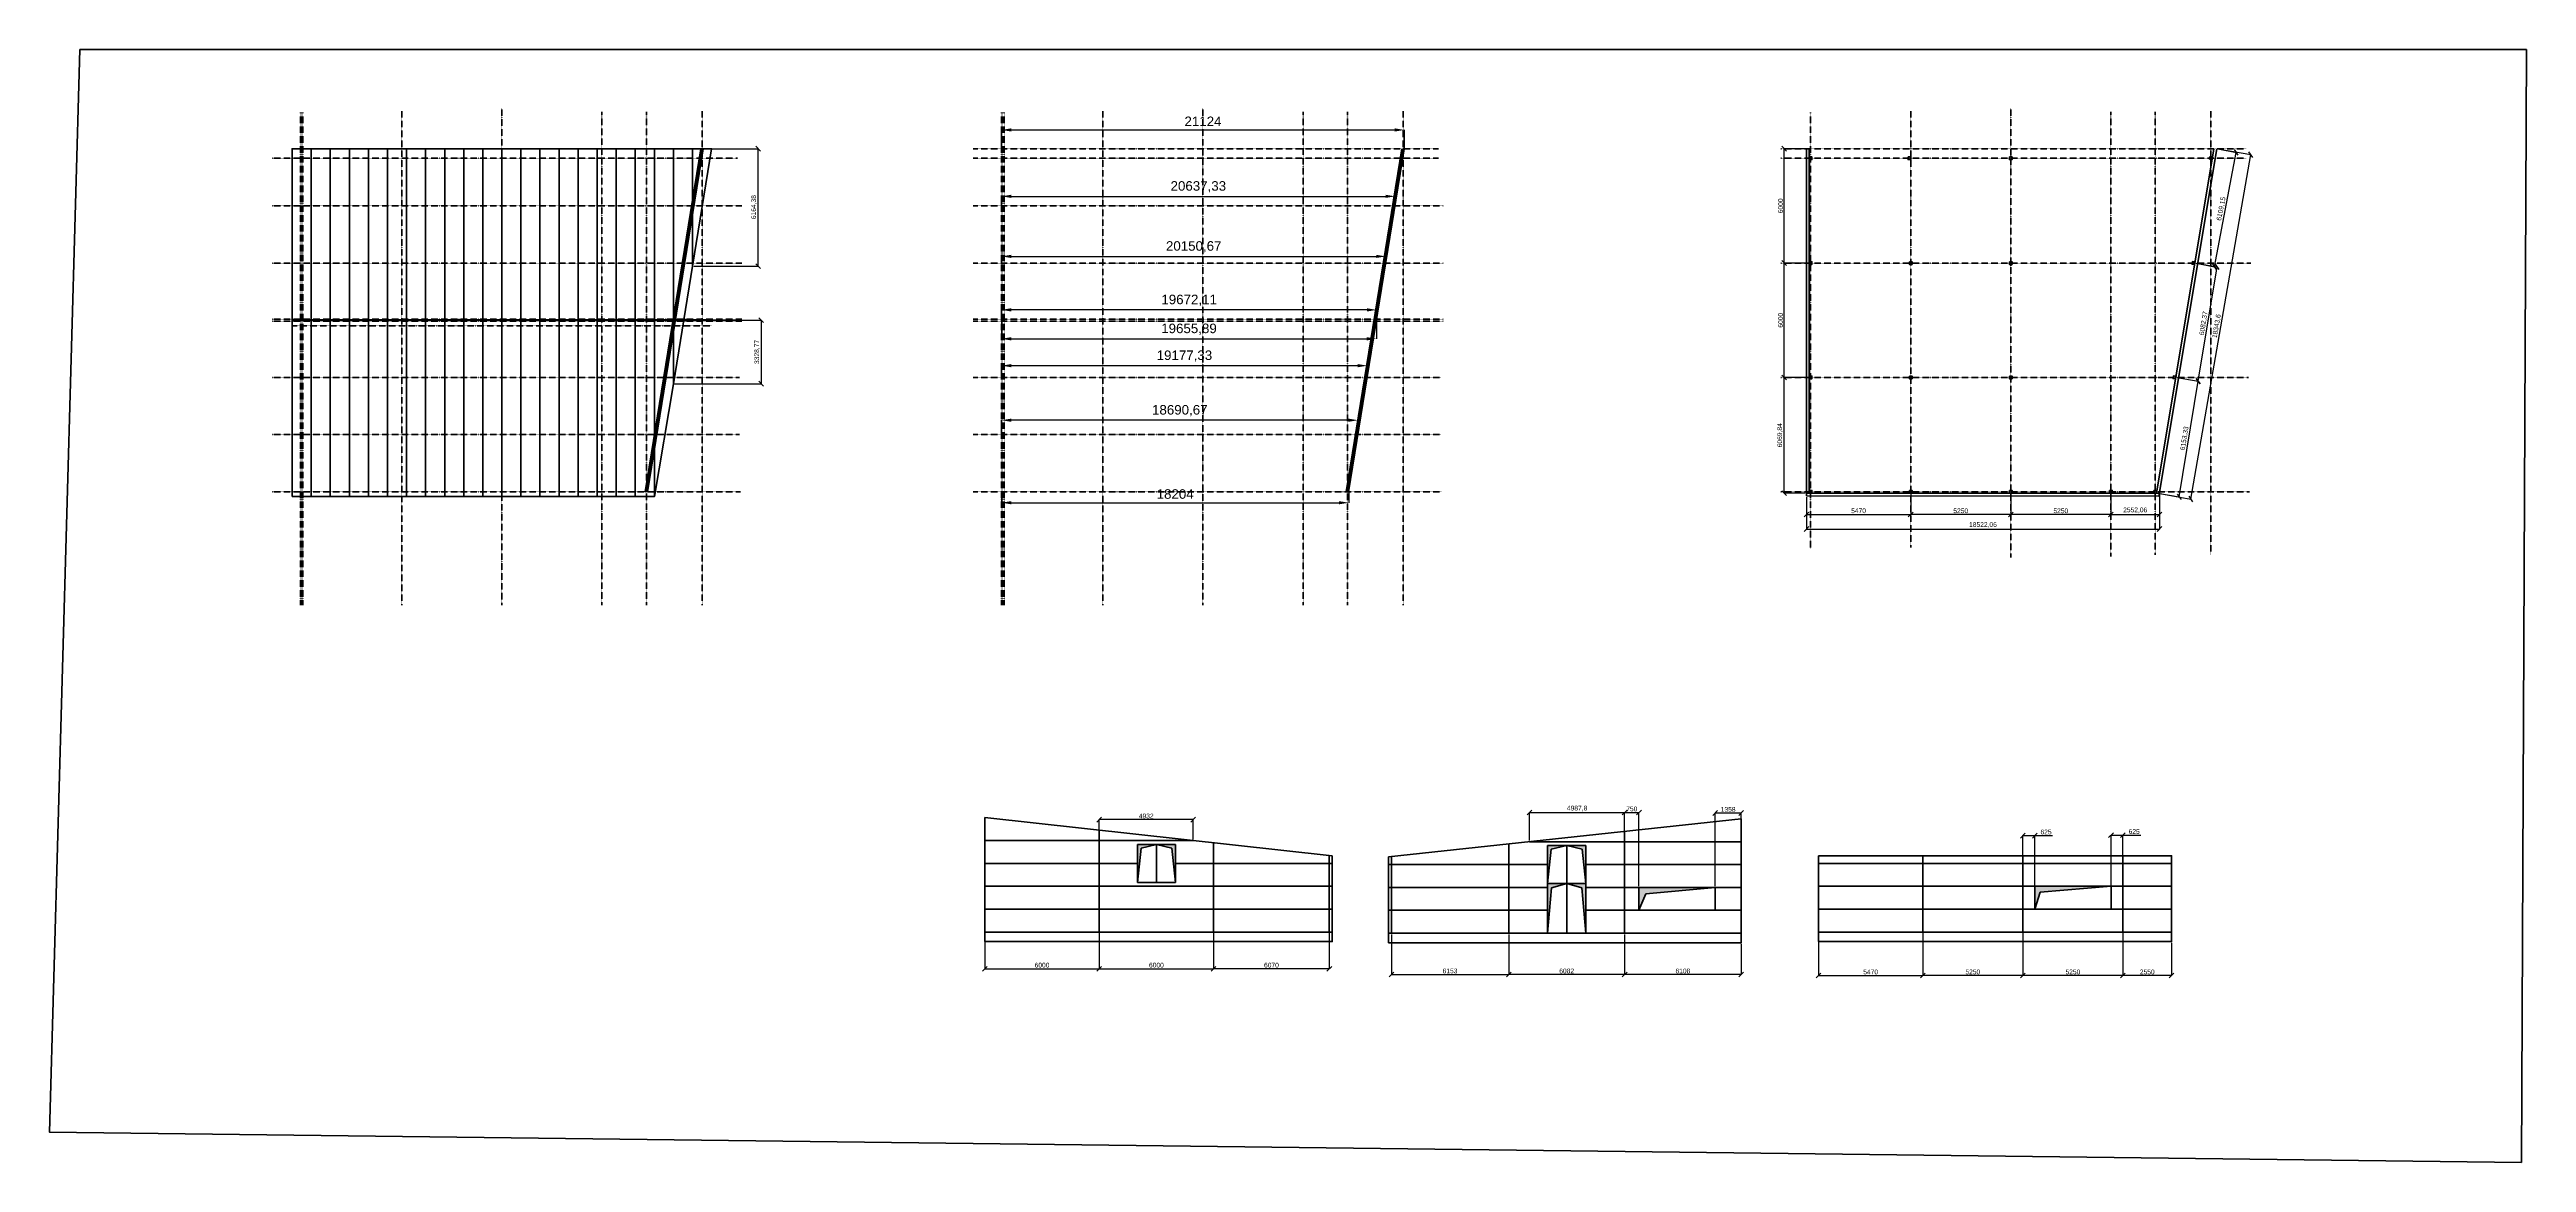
# Model space of a CAD drawing. Header units: millimetres. Extents: x -208979 to 31, y -109229 to 48340.
# Drawn here: x -176374 to -46440, y -10051 to 48340 of the extents above; entities that cross this region are included whole.
import ezdxf

# ---------------------------------------------------------------- set-up
doc = ezdxf.new("R2010")
doc.units = ezdxf.units.MM
doc.linetypes.add('ACAD_ISO10W100', pattern=[18, 12, -3, 0, -3])
doc.styles.get("Standard").update_dxf_attribs({"font": 'arial.ttf'})
doc.dimstyles.new('ISO-25', dxfattribs={"dimtxt": 2.5, "dimasz": 2.5, "dimexe": 1.25, "dimexo": 0.625, "dimtad": 1, "dimtxsty": 'Standard', "dimcen": 2.5, "dimadec": 0, "dimazin": 0, "dimtfac": 1, "dimtmove": 0, "dimatfit": 3, "dimfxl": 1, "dimarcsym": 0})

# ---------------------------------------------------------------- blocks, each defined once
blk = doc.blocks.new('*D13')
at = {"color": 0, "lineweight": -2, "transparency": 16777216}
for p, q in [((-126428, 43139), (-126428, 44123)), ((-125928, 44122), (-105804, 44122)), ((-105304, 43139), (-105304, 44123))]:
    blk.add_line(p, q, dxfattribs=at)
at = {"color": 0, "lineweight": 100, "transparency": 16777216}
for points in [[(-125928, 44205), (-125928, 44039), (-126428, 44122)], [(-105804, 44205), (-105804, 44039), (-105304, 44122)]]:
    blk.add_solid(points, dxfattribs=at)
at = {"layer": 'Defpoints', "color": 0, "lineweight": 100, "transparency": 16777216}
for p in [(-126428, 43138), (-105304, 44122), (-105304, 43138)]:
    blk.add_point(p, dxfattribs=at)
at = {"color": 0, "lineweight": 100, "transparency": 16777216, "insert": (-115866, 44573), "char_height": 500, "attachment_point": 5}
blk.add_mtext('21124', dxfattribs=at)
blk = doc.blocks.new('*D14')
at = {"color": 0, "lineweight": -2, "transparency": 16777216}
for p, q in [((-126428, 37139), (-126428, 37489)), ((-125928, 37487), (-106778, 37487)), ((-106278, 37139), (-106278, 37489))]:
    blk.add_line(p, q, dxfattribs=at)
at = {"color": 0, "lineweight": 100, "transparency": 16777216}
for points in [[(-125928, 37571), (-125928, 37404), (-126428, 37487)], [(-106778, 37571), (-106778, 37404), (-106278, 37487)]]:
    blk.add_solid(points, dxfattribs=at)
at = {"layer": 'Defpoints', "color": 0, "lineweight": 100, "transparency": 16777216}
for p in [(-126428, 37138), (-106278, 37487), (-106278, 37138)]:
    blk.add_point(p, dxfattribs=at)
at = {"color": 0, "lineweight": 100, "transparency": 16777216, "insert": (-116353, 37988), "char_height": 500, "attachment_point": 5}
blk.add_mtext('20150,67', dxfattribs=at)
blk = doc.blocks.new('*D15')
at = {"color": 0, "lineweight": -2, "transparency": 16777216}
for p, q in [((-126428, 31139), (-126428, 31755)), ((-125928, 31754), (-107751, 31754)), ((-107251, 31139), (-107251, 31755))]:
    blk.add_line(p, q, dxfattribs=at)
at = {"color": 0, "lineweight": 100, "transparency": 16777216}
for points in [[(-125928, 31837), (-125928, 31670), (-126428, 31754)], [(-107751, 31837), (-107751, 31670), (-107251, 31754)]]:
    blk.add_solid(points, dxfattribs=at)
at = {"layer": 'Defpoints', "color": 0, "lineweight": 100, "transparency": 16777216}
for p in [(-107251, 31754), (-126428, 31138), (-107251, 31138)]:
    blk.add_point(p, dxfattribs=at)
at = {"color": 0, "lineweight": 100, "transparency": 16777216, "insert": (-116840, 32254), "char_height": 500, "attachment_point": 5}
blk.add_mtext('19177,33', dxfattribs=at)
blk = doc.blocks.new('*D16')
at = {"color": 0, "lineweight": -2, "transparency": 16777216}
for p, q in [((-126428, 40139), (-126428, 40638)), ((-125928, 40637), (-106291, 40637)), ((-105791, 40139), (-105791, 40638))]:
    blk.add_line(p, q, dxfattribs=at)
at = {"color": 0, "lineweight": 100, "transparency": 16777216}
for points in [[(-125928, 40720), (-125928, 40554), (-126428, 40637)], [(-106291, 40720), (-106291, 40554), (-105791, 40637)]]:
    blk.add_solid(points, dxfattribs=at)
at = {"layer": 'Defpoints', "color": 0, "lineweight": 100, "transparency": 16777216}
for p in [(-105791, 40637), (-126428, 40138), (-105791, 40138)]:
    blk.add_point(p, dxfattribs=at)
at = {"color": 0, "lineweight": 100, "transparency": 16777216, "insert": (-116110, 41137), "char_height": 500, "attachment_point": 5}
blk.add_mtext('20637,33', dxfattribs=at)
blk = doc.blocks.new('*D17')
at = {"color": 0, "lineweight": -2, "transparency": 16777216}
for p, q in [((-126428, 28139), (-126428, 28892)), ((-108238, 28891), (-125928, 28891)), ((-107738, 28139), (-107738, 28892))]:
    blk.add_line(p, q, dxfattribs=at)
at = {"color": 0, "lineweight": 100, "transparency": 16777216}
for points in [[(-125928, 28975), (-125928, 28808), (-126428, 28891)], [(-108238, 28975), (-108238, 28808), (-107738, 28891)]]:
    blk.add_solid(points, dxfattribs=at)
at = {"layer": 'Defpoints', "color": 0, "lineweight": 100, "transparency": 16777216}
for p in [(-126428, 28891), (-126428, 28138), (-107738, 28138)]:
    blk.add_point(p, dxfattribs=at)
at = {"color": 0, "lineweight": 100, "transparency": 16777216, "insert": (-117083, 29392), "char_height": 500, "attachment_point": 5}
blk.add_mtext('18690,67', dxfattribs=at)
blk = doc.blocks.new('*D18')
at = {"color": 0, "lineweight": -2, "transparency": 16777216}
for p, q in [((-126428, 25138), (-126428, 24561)), ((-108224, 25138), (-108224, 24561)), ((-125928, 24562), (-108724, 24562))]:
    blk.add_line(p, q, dxfattribs=at)
at = {"color": 0, "lineweight": 100, "transparency": 16777216}
for points in [[(-125928, 24645), (-125928, 24479), (-126428, 24562)], [(-108724, 24645), (-108724, 24479), (-108224, 24562)]]:
    blk.add_solid(points, dxfattribs=at)
at = {"layer": 'Defpoints', "color": 0, "lineweight": 100, "transparency": 16777216}
for p in [(-126428, 25138), (-108224, 25138), (-108224, 24562)]:
    blk.add_point(p, dxfattribs=at)
at = {"color": 0, "lineweight": 100, "transparency": 16777216, "insert": (-117326, 25017), "char_height": 500, "attachment_point": 5}
blk.add_mtext('18204', dxfattribs=at)
blk = doc.blocks.new('*D19')
at = {"color": 0, "lineweight": -2, "transparency": 16777216}
for p, q in [((-126428, 34189), (-126428, 34683)), ((-107256, 34682), (-125928, 34682)), ((-106756, 34189), (-106756, 34683))]:
    blk.add_line(p, q, dxfattribs=at)
at = {"color": 0, "lineweight": 100, "transparency": 16777216}
for points in [[(-125928, 34765), (-125928, 34598), (-126428, 34682)], [(-107256, 34765), (-107256, 34598), (-106756, 34682)]]:
    blk.add_solid(points, dxfattribs=at)
at = {"layer": 'Defpoints', "color": 0, "lineweight": 100, "transparency": 16777216}
for p in [(-126428, 34682), (-126428, 34188), (-106756, 34188)]:
    blk.add_point(p, dxfattribs=at)
at = {"color": 0, "lineweight": 100, "transparency": 16777216, "insert": (-116592, 35182), "char_height": 500, "attachment_point": 5}
blk.add_mtext('19672,11', dxfattribs=at)
blk = doc.blocks.new('*D20')
at = {"color": 0, "lineweight": -2, "transparency": 16777216}
for p, q in [((-126428, 34088), (-126428, 33162)), ((-106772, 34088), (-106772, 33162)), ((-125928, 33163), (-107272, 33163))]:
    blk.add_line(p, q, dxfattribs=at)
at = {"color": 0, "lineweight": 100, "transparency": 16777216}
for points in [[(-125928, 33247), (-125928, 33080), (-126428, 33163)], [(-107272, 33247), (-107272, 33080), (-106772, 33163)]]:
    blk.add_solid(points, dxfattribs=at)
at = {"layer": 'Defpoints', "color": 0, "lineweight": 100, "transparency": 16777216}
for p in [(-126428, 34088), (-106772, 34088), (-106772, 33163)]:
    blk.add_point(p, dxfattribs=at)
at = {"color": 0, "lineweight": 100, "transparency": 16777216, "insert": (-116600, 33664), "char_height": 500, "attachment_point": 5}
blk.add_mtext('19655,89', dxfattribs=at)
blk = doc.blocks.new('_Oblique')
at = {"color": 0, "linetype": 'ByBlock', "lineweight": -2}
blk.add_line((-0.5, -0.5), (0.5, 0.5), dxfattribs=at)
blk = doc.blocks.new('*D21')
at = {"color": 0, "lineweight": -2, "transparency": 16777216}
for p, q in [((-73491, 25076), (-73491, 23949)), ((-68241, 25006), (-68241, 23949)), ((-68241, 23950), (-73491, 23950))]:
    blk.add_line(p, q, dxfattribs=at)
at = {"layer": 'Defpoints', "color": 0, "lineweight": 100, "transparency": 16777216}
for p in [(-73491, 25138), (-68241, 25068), (-73491, 23950)]:
    blk.add_point(p, dxfattribs=at)
at = {"color": 0, "lineweight": -2, "transparency": 16777216, "xscale": 250, "yscale": 250, "zscale": 250, "rotation": 180}
blk.add_blockref('_Oblique', (-73491, 23950), dxfattribs=at)
at = {"color": 0, "lineweight": -2, "transparency": 16777216, "xscale": 250, "yscale": 250, "zscale": 250}
blk.add_blockref('_Oblique', (-68241, 23950), dxfattribs=at)
at = {"color": 0, "lineweight": 100, "transparency": 16777216, "insert": (-70866, 24140), "char_height": 250, "attachment_point": 5}
blk.add_mtext('5250', dxfattribs=at)
blk = doc.blocks.new('*D22')
at = {"color": 0, "lineweight": -2, "transparency": 16777216}
for p, q in [((-78741, 25076), (-78741, 23949)), ((-73491, 25076), (-73491, 23949)), ((-73491, 23950), (-78741, 23950))]:
    blk.add_line(p, q, dxfattribs=at)
at = {"layer": 'Defpoints', "color": 0, "lineweight": 100, "transparency": 16777216}
for p in [(-78741, 25138), (-73491, 25138), (-78741, 23950)]:
    blk.add_point(p, dxfattribs=at)
at = {"color": 0, "lineweight": -2, "transparency": 16777216, "xscale": 250, "yscale": 250, "zscale": 250, "rotation": 180}
blk.add_blockref('_Oblique', (-78741, 23950), dxfattribs=at)
at = {"color": 0, "lineweight": -2, "transparency": 16777216, "xscale": 250, "yscale": 250, "zscale": 250}
blk.add_blockref('_Oblique', (-73491, 23950), dxfattribs=at)
at = {"color": 0, "lineweight": 100, "transparency": 16777216, "insert": (-76116, 24140), "char_height": 250, "attachment_point": 5}
blk.add_mtext('5250', dxfattribs=at)
blk = doc.blocks.new('*D23')
at = {"color": 0, "lineweight": -2, "transparency": 16777216}
for p, q in [((-84211, 24856), (-84211, 23949)), ((-78741, 25076), (-78741, 23949)), ((-84211, 23950), (-78741, 23950))]:
    blk.add_line(p, q, dxfattribs=at)
at = {"layer": 'Defpoints', "color": 0, "lineweight": 100, "transparency": 16777216}
for p in [(-84211, 24918), (-78741, 25138), (-78741, 23950)]:
    blk.add_point(p, dxfattribs=at)
at = {"color": 0, "lineweight": -2, "transparency": 16777216, "xscale": 250, "yscale": 250, "zscale": 250, "rotation": 180}
blk.add_blockref('_Oblique', (-84211, 23950), dxfattribs=at)
at = {"color": 0, "lineweight": -2, "transparency": 16777216, "xscale": 250, "yscale": 250, "zscale": 250}
blk.add_blockref('_Oblique', (-78741, 23950), dxfattribs=at)
at = {"color": 0, "lineweight": 100, "transparency": 16777216, "insert": (-81476, 24140), "char_height": 250, "attachment_point": 5}
blk.add_mtext('5470', dxfattribs=at)
blk = doc.blocks.new('*D24')
at = {"color": 0, "lineweight": -2, "transparency": 16777216}
for p, q in [((-84273, 31138), (-85381, 31138)), ((-85379, 25068), (-85379, 31138)), ((-84273, 25068), (-85381, 25068))]:
    blk.add_line(p, q, dxfattribs=at)
at = {"layer": 'Defpoints', "color": 0, "lineweight": 100, "transparency": 16777216}
for p in [(-85379, 31138), (-84211, 31138), (-84211, 25068)]:
    blk.add_point(p, dxfattribs=at)
at = {"color": 0, "lineweight": -2, "transparency": 16777216, "xscale": 250, "yscale": 250, "zscale": 250}
for p, rotation in [((-85379, 31138), 90), ((-85379, 25068), 270)]:
    blk.add_blockref('_Oblique', p, dxfattribs=dict(at, rotation=rotation))
at = {"color": 0, "lineweight": 100, "transparency": 16777216, "insert": (-85592, 28103), "char_height": 250, "attachment_point": 5, "rotation": 90}
blk.add_mtext('6069,84', dxfattribs=at)
blk = doc.blocks.new('*D25')
at = {"color": 0, "lineweight": -2, "transparency": 16777216}
for p, q in [((-84273, 37138), (-85381, 37138)), ((-85379, 31138), (-85379, 37138)), ((-84273, 31138), (-85381, 31138))]:
    blk.add_line(p, q, dxfattribs=at)
at = {"layer": 'Defpoints', "color": 0, "lineweight": 100, "transparency": 16777216}
for p in [(-85379, 37138), (-84211, 37138), (-84211, 31138)]:
    blk.add_point(p, dxfattribs=at)
at = {"color": 0, "lineweight": -2, "transparency": 16777216, "xscale": 250, "yscale": 250, "zscale": 250}
for p, rotation in [((-85379, 37138), 90), ((-85379, 31138), 270)]:
    blk.add_blockref('_Oblique', p, dxfattribs=dict(at, rotation=rotation))
at = {"color": 0, "lineweight": 100, "transparency": 16777216, "insert": (-85569, 34138), "char_height": 250, "attachment_point": 5, "rotation": 90}
blk.add_mtext('6000', dxfattribs=at)
blk = doc.blocks.new('*D26')
at = {"color": 0, "lineweight": -2, "transparency": 16777216}
for p, q in [((-84273, 43138), (-85381, 43138)), ((-85379, 37138), (-85379, 43138)), ((-84273, 37138), (-85381, 37138))]:
    blk.add_line(p, q, dxfattribs=at)
at = {"layer": 'Defpoints', "color": 0, "lineweight": 100, "transparency": 16777216}
for p in [(-85379, 43138), (-84211, 43138), (-84211, 37138)]:
    blk.add_point(p, dxfattribs=at)
at = {"color": 0, "lineweight": -2, "transparency": 16777216, "xscale": 250, "yscale": 250, "zscale": 250}
for p, rotation in [((-85379, 43138), 90), ((-85379, 37138), 270)]:
    blk.add_blockref('_Oblique', p, dxfattribs=dict(at, rotation=rotation))
at = {"color": 0, "lineweight": 100, "transparency": 16777216, "insert": (-85569, 40138), "char_height": 250, "attachment_point": 5, "rotation": 90}
blk.add_mtext('6000', dxfattribs=at)
blk = doc.blocks.new('*D27')
at = {"color": 0, "lineweight": -2, "transparency": 16777216}
for p, q in [((-84211, 24856), (-84211, 23182)), ((-65689, 25006), (-65689, 23182)), ((-84211, 23183), (-65689, 23183))]:
    blk.add_line(p, q, dxfattribs=at)
at = {"layer": 'Defpoints', "color": 0, "lineweight": 100, "transparency": 16777216}
for p in [(-84211, 24918), (-65689, 25068), (-65689, 23183)]:
    blk.add_point(p, dxfattribs=at)
at = {"color": 0, "lineweight": -2, "transparency": 16777216, "xscale": 250, "yscale": 250, "zscale": 250, "rotation": 180}
blk.add_blockref('_Oblique', (-84211, 23183), dxfattribs=at)
at = {"color": 0, "lineweight": -2, "transparency": 16777216, "xscale": 250, "yscale": 250, "zscale": 250}
blk.add_blockref('_Oblique', (-65689, 23183), dxfattribs=at)
at = {"color": 0, "lineweight": 100, "transparency": 16777216, "insert": (-74950, 23395), "char_height": 250, "attachment_point": 5}
blk.add_mtext('18522,06', dxfattribs=at)
blk = doc.blocks.new('*D28')
at = {"color": 0, "lineweight": -2, "transparency": 16777216}
for p, q in [((-68241, 25006), (-68241, 23949)), ((-65689, 25006), (-65689, 23949)), ((-68241, 23950), (-65689, 23950))]:
    blk.add_line(p, q, dxfattribs=at)
at = {"layer": 'Defpoints', "color": 0, "lineweight": 100, "transparency": 16777216}
for p in [(-68241, 25068), (-65689, 25068), (-65689, 23950)]:
    blk.add_point(p, dxfattribs=at)
at = {"color": 0, "lineweight": -2, "transparency": 16777216, "xscale": 250, "yscale": 250, "zscale": 250, "rotation": 180}
blk.add_blockref('_Oblique', (-68241, 23950), dxfattribs=at)
at = {"color": 0, "lineweight": -2, "transparency": 16777216, "xscale": 250, "yscale": 250, "zscale": 250}
blk.add_blockref('_Oblique', (-65689, 23950), dxfattribs=at)
at = {"color": 0, "lineweight": 100, "transparency": 16777216, "insert": (-66965, 24163), "char_height": 250, "attachment_point": 5}
blk.add_mtext('2552,06', dxfattribs=at)
blk = doc.blocks.new('*D29')
at = {"color": 0, "lineweight": -2, "transparency": 16777216}
for p, q in [((-64770, 31128), (-63654, 30942)), ((-64664, 24872), (-63655, 30942)), ((-65780, 25058), (-64663, 24872))]:
    blk.add_line(p, q, dxfattribs=at)
at = {"layer": 'Defpoints', "color": 0, "lineweight": 100, "transparency": 16777216}
for p in [(-64832, 31138), (-63655, 30942), (-65841, 25068)]:
    blk.add_point(p, dxfattribs=at)
at = {"color": 0, "lineweight": -2, "transparency": 16777216, "xscale": 250, "yscale": 250, "zscale": 250}
for p, rotation in [((-63655, 30942), 80.560108771709), ((-64664, 24872), 260.5601087717091)]:
    blk.add_blockref('_Oblique', p, dxfattribs=dict(at, rotation=rotation))
at = {"color": 0, "lineweight": 100, "transparency": 16777216, "insert": (-64369, 27942), "char_height": 250, "attachment_point": 5, "rotation": 80.56011}
blk.add_mtext('6153,33', dxfattribs=at)
blk = doc.blocks.new('*D30')
at = {"color": 0, "lineweight": -2, "transparency": 16777216}
for p, q in [((-63773, 37128), (-62656, 36942)), ((-63655, 30942), (-62657, 36942)), ((-64770, 31128), (-63654, 30942))]:
    blk.add_line(p, q, dxfattribs=at)
at = {"layer": 'Defpoints', "color": 0, "lineweight": 100, "transparency": 16777216}
for p in [(-63834, 37138), (-62657, 36942), (-64832, 31138)]:
    blk.add_point(p, dxfattribs=at)
at = {"color": 0, "lineweight": -2, "transparency": 16777216, "xscale": 250, "yscale": 250, "zscale": 250}
for p, rotation in [((-62657, 36942), 80.56010877170901), ((-63655, 30942), 260.5601087717091)]:
    blk.add_blockref('_Oblique', p, dxfattribs=dict(at, rotation=rotation))
at = {"color": 0, "lineweight": 100, "transparency": 16777216, "insert": (-63365, 33977), "char_height": 250, "attachment_point": 5, "rotation": 80.56011}
blk.add_mtext('6082,37', dxfattribs=at)
blk = doc.blocks.new('*D31')
at = {"color": 0, "lineweight": -2, "transparency": 16777216}
for p, q in [((-62809, 36942), (-61660, 42942)), ((-62623, 43126), (-61658, 42942)), ((-63773, 37126), (-62808, 36942))]:
    blk.add_line(p, q, dxfattribs=at)
at = {"layer": 'Defpoints', "color": 0, "lineweight": 100, "transparency": 16777216}
for p in [(-62684, 43138), (-61660, 42942), (-63834, 37138)]:
    blk.add_point(p, dxfattribs=at)
at = {"color": 0, "lineweight": -2, "transparency": 16777216, "xscale": 250, "yscale": 250, "zscale": 250}
for p, rotation in [((-61660, 42942), 79.15316444604798), ((-62809, 36942), 259.153164446048)]:
    blk.add_blockref('_Oblique', p, dxfattribs=dict(at, rotation=rotation))
at = {"color": 0, "lineweight": 100, "transparency": 16777216, "insert": (-62443, 39982), "char_height": 250, "attachment_point": 5, "rotation": 79.15316}
blk.add_mtext('6109,15', dxfattribs=at)
blk = doc.blocks.new('*D32')
at = {"color": 0, "lineweight": -2, "transparency": 16777216}
for p, q in [((-62623, 43127), (-60895, 42826)), ((-64053, 24756), (-60896, 42826)), ((-65780, 25057), (-64051, 24756))]:
    blk.add_line(p, q, dxfattribs=at)
at = {"layer": 'Defpoints', "color": 0, "lineweight": 100, "transparency": 16777216}
for p in [(-62684, 43138), (-60896, 42826), (-65841, 25068)]:
    blk.add_point(p, dxfattribs=at)
at = {"color": 0, "lineweight": -2, "transparency": 16777216, "xscale": 250, "yscale": 250, "zscale": 250}
for p, rotation in [((-60896, 42826), 80.09158237522048), ((-64053, 24756), 260.0915823752205)]:
    blk.add_blockref('_Oblique', p, dxfattribs=dict(at, rotation=rotation))
at = {"color": 0, "lineweight": 100, "transparency": 16777216, "insert": (-62683, 33827), "char_height": 250, "attachment_point": 5, "rotation": 80.09158}
blk.add_mtext('18343,6', dxfattribs=at)
blk = doc.blocks.new('*D33')
at = {"color": 0, "lineweight": -2, "transparency": 16777216}
for p, q in [((-121310, 6902), (-121310, 7936)), ((-116378, 7935), (-121310, 7935)), ((-116378, 6902), (-116378, 7936))]:
    blk.add_line(p, q, dxfattribs=at)
at = {"layer": 'Defpoints', "color": 0, "lineweight": 100, "transparency": 16777216}
for p in [(-121310, 7935), (-121310, 6840), (-116378, 6840)]:
    blk.add_point(p, dxfattribs=at)
at = {"color": 0, "lineweight": -2, "transparency": 16777216, "xscale": 250, "yscale": 250, "zscale": 250, "rotation": 180}
blk.add_blockref('_Oblique', (-121310, 7935), dxfattribs=at)
at = {"color": 0, "lineweight": -2, "transparency": 16777216, "xscale": 250, "yscale": 250, "zscale": 250}
blk.add_blockref('_Oblique', (-116378, 7935), dxfattribs=at)
at = {"color": 0, "lineweight": 100, "transparency": 16777216, "insert": (-118844, 8125), "char_height": 250, "attachment_point": 5}
blk.add_mtext('4932', dxfattribs=at)
blk = doc.blocks.new('*D34')
at = {"color": 0, "lineweight": -2, "transparency": 16777216}
for p, q in [((-105981, 1917), (-105981, -196)), ((-99828, 1917), (-99828, -196)), ((-105981, -194), (-99828, -194))]:
    blk.add_line(p, q, dxfattribs=at)
at = {"layer": 'Defpoints', "color": 0, "lineweight": 100, "transparency": 16777216}
for p in [(-105981, 1979), (-99828, 1979), (-99828, -194)]:
    blk.add_point(p, dxfattribs=at)
at = {"color": 0, "lineweight": -2, "transparency": 16777216, "xscale": 250, "yscale": 250, "zscale": 250, "rotation": 180}
blk.add_blockref('_Oblique', (-105981, -194), dxfattribs=at)
at = {"color": 0, "lineweight": -2, "transparency": 16777216, "xscale": 250, "yscale": 250, "zscale": 250}
blk.add_blockref('_Oblique', (-99828, -194), dxfattribs=at)
at = {"color": 0, "lineweight": 100, "transparency": 16777216, "insert": (-102905, -5), "char_height": 250, "attachment_point": 5}
blk.add_mtext('6153', dxfattribs=at)
blk = doc.blocks.new('*D35')
at = {"color": 0, "lineweight": -2, "transparency": 16777216}
for p, q in [((-99828, 1917), (-99828, -196)), ((-93746, 1917), (-93746, -196)), ((-93746, -194), (-99828, -194))]:
    blk.add_line(p, q, dxfattribs=at)
at = {"layer": 'Defpoints', "color": 0, "lineweight": 100, "transparency": 16777216}
for p in [(-99828, 1979), (-93746, 1979), (-99828, -194)]:
    blk.add_point(p, dxfattribs=at)
at = {"color": 0, "lineweight": -2, "transparency": 16777216, "xscale": 250, "yscale": 250, "zscale": 250, "rotation": 180}
blk.add_blockref('_Oblique', (-99828, -194), dxfattribs=at)
at = {"color": 0, "lineweight": -2, "transparency": 16777216, "xscale": 250, "yscale": 250, "zscale": 250}
blk.add_blockref('_Oblique', (-93746, -194), dxfattribs=at)
at = {"color": 0, "lineweight": 100, "transparency": 16777216, "insert": (-96787, -5), "char_height": 250, "attachment_point": 5}
blk.add_mtext('6082', dxfattribs=at)
blk = doc.blocks.new('*D36')
at = {"color": 0, "lineweight": -2, "transparency": 16777216}
for p, q in [((-93746, 1417), (-93746, -196)), ((-87638, 1417), (-87638, -196)), ((-87638, -194), (-93746, -194))]:
    blk.add_line(p, q, dxfattribs=at)
at = {"layer": 'Defpoints', "color": 0, "lineweight": 100, "transparency": 16777216}
for p in [(-93746, 1479), (-87638, 1479), (-93746, -194)]:
    blk.add_point(p, dxfattribs=at)
at = {"color": 0, "lineweight": -2, "transparency": 16777216, "xscale": 250, "yscale": 250, "zscale": 250, "rotation": 180}
blk.add_blockref('_Oblique', (-93746, -194), dxfattribs=at)
at = {"color": 0, "lineweight": -2, "transparency": 16777216, "xscale": 250, "yscale": 250, "zscale": 250}
blk.add_blockref('_Oblique', (-87638, -194), dxfattribs=at)
at = {"color": 0, "lineweight": 100, "transparency": 16777216, "insert": (-90692, -5), "char_height": 250, "attachment_point": 5}
blk.add_mtext('6108', dxfattribs=at)
blk = doc.blocks.new('*D37')
at = {"color": 0, "lineweight": -2, "transparency": 16777216}
for p, q in [((-98734, 6841), (-98734, 8308)), ((-98734, 8307), (-93746, 8307)), ((-93746, 6841), (-93746, 8308))]:
    blk.add_line(p, q, dxfattribs=at)
at = {"layer": 'Defpoints', "color": 0, "lineweight": 100, "transparency": 16777216}
for p in [(-93746, 8307), (-98734, 6779), (-93746, 6779)]:
    blk.add_point(p, dxfattribs=at)
at = {"color": 0, "lineweight": -2, "transparency": 16777216, "xscale": 250, "yscale": 250, "zscale": 250, "rotation": 180}
blk.add_blockref('_Oblique', (-98734, 8307), dxfattribs=at)
at = {"color": 0, "lineweight": -2, "transparency": 16777216, "xscale": 250, "yscale": 250, "zscale": 250}
blk.add_blockref('_Oblique', (-93746, 8307), dxfattribs=at)
at = {"color": 0, "lineweight": 100, "transparency": 16777216, "insert": (-96240, 8519), "char_height": 250, "attachment_point": 5}
blk.add_mtext('4987,8', dxfattribs=at)
blk = doc.blocks.new('*D38')
at = {"color": 0, "lineweight": -2, "transparency": 16777216}
for p, q in [((-127310, 1978), (-127310, 111)), ((-121310, 1978), (-121310, 111)), ((-127310, 112), (-121310, 112))]:
    blk.add_line(p, q, dxfattribs=at)
at = {"layer": 'Defpoints', "color": 0, "lineweight": 100, "transparency": 16777216}
for p in [(-127310, 2040), (-121310, 2040), (-121310, 112)]:
    blk.add_point(p, dxfattribs=at)
at = {"color": 0, "lineweight": -2, "transparency": 16777216, "xscale": 250, "yscale": 250, "zscale": 250, "rotation": 180}
blk.add_blockref('_Oblique', (-127310, 112), dxfattribs=at)
at = {"color": 0, "lineweight": -2, "transparency": 16777216, "xscale": 250, "yscale": 250, "zscale": 250}
blk.add_blockref('_Oblique', (-121310, 112), dxfattribs=at)
at = {"color": 0, "lineweight": 100, "transparency": 16777216, "insert": (-124310, 301), "char_height": 250, "attachment_point": 5}
blk.add_mtext('6000', dxfattribs=at)
blk = doc.blocks.new('*D39')
at = {"color": 0, "lineweight": -2, "transparency": 16777216}
for p, q in [((-121310, 1978), (-121310, 111)), ((-115310, 1978), (-115310, 111)), ((-121310, 112), (-115310, 112))]:
    blk.add_line(p, q, dxfattribs=at)
at = {"layer": 'Defpoints', "color": 0, "lineweight": 100, "transparency": 16777216}
for p in [(-121310, 2040), (-115310, 2040), (-115310, 112)]:
    blk.add_point(p, dxfattribs=at)
at = {"color": 0, "lineweight": -2, "transparency": 16777216, "xscale": 250, "yscale": 250, "zscale": 250, "rotation": 180}
blk.add_blockref('_Oblique', (-121310, 112), dxfattribs=at)
at = {"color": 0, "lineweight": -2, "transparency": 16777216, "xscale": 250, "yscale": 250, "zscale": 250}
blk.add_blockref('_Oblique', (-115310, 112), dxfattribs=at)
at = {"color": 0, "lineweight": 100, "transparency": 16777216, "insert": (-118310, 302), "char_height": 250, "attachment_point": 5}
blk.add_mtext('6000', dxfattribs=at)
blk = doc.blocks.new('*D40')
at = {"color": 0, "lineweight": -2, "transparency": 16777216}
for p, q in [((-115310, 1978), (-115310, 111)), ((-109240, 1978), (-109240, 111)), ((-109240, 112), (-115310, 112))]:
    blk.add_line(p, q, dxfattribs=at)
at = {"layer": 'Defpoints', "color": 0, "lineweight": 100, "transparency": 16777216}
for p in [(-115310, 2040), (-109240, 2040), (-115310, 112)]:
    blk.add_point(p, dxfattribs=at)
at = {"color": 0, "lineweight": -2, "transparency": 16777216, "xscale": 250, "yscale": 250, "zscale": 250, "rotation": 180}
blk.add_blockref('_Oblique', (-115310, 112), dxfattribs=at)
at = {"color": 0, "lineweight": -2, "transparency": 16777216, "xscale": 250, "yscale": 250, "zscale": 250}
blk.add_blockref('_Oblique', (-109240, 112), dxfattribs=at)
at = {"color": 0, "lineweight": 100, "transparency": 16777216, "insert": (-112275, 302), "char_height": 250, "attachment_point": 5}
blk.add_mtext('6070', dxfattribs=at)
blk = doc.blocks.new('*D41')
at = {"color": 0, "lineweight": -2, "transparency": 16777216}
for p, q in [((-83577, 1978), (-83577, -245)), ((-78107, 1978), (-78107, -245)), ((-83577, -244), (-78107, -244))]:
    blk.add_line(p, q, dxfattribs=at)
at = {"layer": 'Defpoints', "color": 0, "lineweight": 100, "transparency": 16777216}
for p in [(-83577, 2040), (-78107, 2040), (-78107, -244)]:
    blk.add_point(p, dxfattribs=at)
at = {"color": 0, "lineweight": -2, "transparency": 16777216, "xscale": 250, "yscale": 250, "zscale": 250, "rotation": 180}
blk.add_blockref('_Oblique', (-83577, -244), dxfattribs=at)
at = {"color": 0, "lineweight": -2, "transparency": 16777216, "xscale": 250, "yscale": 250, "zscale": 250}
blk.add_blockref('_Oblique', (-78107, -244), dxfattribs=at)
at = {"color": 0, "lineweight": 100, "transparency": 16777216, "insert": (-80842, -55), "char_height": 250, "attachment_point": 5}
blk.add_mtext('5470', dxfattribs=at)
blk = doc.blocks.new('*D42')
at = {"color": 0, "lineweight": -2, "transparency": 16777216}
for p, q in [((-78107, 1978), (-78107, -245)), ((-72857, 1978), (-72857, -245)), ((-72857, -244), (-78107, -244))]:
    blk.add_line(p, q, dxfattribs=at)
at = {"layer": 'Defpoints', "color": 0, "lineweight": 100, "transparency": 16777216}
for p in [(-78107, 2040), (-72857, 2040), (-78107, -244)]:
    blk.add_point(p, dxfattribs=at)
at = {"color": 0, "lineweight": -2, "transparency": 16777216, "xscale": 250, "yscale": 250, "zscale": 250, "rotation": 180}
blk.add_blockref('_Oblique', (-78107, -244), dxfattribs=at)
at = {"color": 0, "lineweight": -2, "transparency": 16777216, "xscale": 250, "yscale": 250, "zscale": 250}
blk.add_blockref('_Oblique', (-72857, -244), dxfattribs=at)
at = {"color": 0, "lineweight": 100, "transparency": 16777216, "insert": (-75482, -55), "char_height": 250, "attachment_point": 5}
blk.add_mtext('5250', dxfattribs=at)
blk = doc.blocks.new('*D43')
at = {"color": 0, "lineweight": -2, "transparency": 16777216}
for p, q in [((-72857, 1978), (-72857, -245)), ((-67607, 1978), (-67607, -245)), ((-67607, -244), (-72857, -244))]:
    blk.add_line(p, q, dxfattribs=at)
at = {"layer": 'Defpoints', "color": 0, "lineweight": 100, "transparency": 16777216}
for p in [(-72857, 2040), (-67607, 2040), (-72857, -244)]:
    blk.add_point(p, dxfattribs=at)
at = {"color": 0, "lineweight": -2, "transparency": 16777216, "xscale": 250, "yscale": 250, "zscale": 250, "rotation": 180}
blk.add_blockref('_Oblique', (-72857, -244), dxfattribs=at)
at = {"color": 0, "lineweight": -2, "transparency": 16777216, "xscale": 250, "yscale": 250, "zscale": 250}
blk.add_blockref('_Oblique', (-67607, -244), dxfattribs=at)
at = {"color": 0, "lineweight": 100, "transparency": 16777216, "insert": (-70232, -55), "char_height": 250, "attachment_point": 5}
blk.add_mtext('5250', dxfattribs=at)
blk = doc.blocks.new('*D44')
at = {"color": 0, "lineweight": -2, "transparency": 16777216}
for p, q in [((-67607, 1478), (-67607, -245)), ((-65057, 1478), (-65057, -245)), ((-65057, -244), (-67607, -244))]:
    blk.add_line(p, q, dxfattribs=at)
at = {"layer": 'Defpoints', "color": 0, "lineweight": 100, "transparency": 16777216}
for p in [(-67607, 1540), (-65057, 1540), (-67607, -244)]:
    blk.add_point(p, dxfattribs=at)
at = {"color": 0, "lineweight": -2, "transparency": 16777216, "xscale": 250, "yscale": 250, "zscale": 250, "rotation": 180}
blk.add_blockref('_Oblique', (-67607, -244), dxfattribs=at)
at = {"color": 0, "lineweight": -2, "transparency": 16777216, "xscale": 250, "yscale": 250, "zscale": 250}
blk.add_blockref('_Oblique', (-65057, -244), dxfattribs=at)
at = {"color": 0, "lineweight": 100, "transparency": 16777216, "insert": (-66332, -55), "char_height": 250, "attachment_point": 5}
blk.add_mtext('2550', dxfattribs=at)
blk = doc.blocks.new('*D45')
at = {"color": 0, "lineweight": -2, "transparency": 16777216}
for p, q in [((-72857, 4502), (-72857, 7098)), ((-72857, 7097), (-72232, 7097)), ((-72232, 4502), (-72232, 7098)), ((-72232, 7097), (-71302, 7097))]:
    blk.add_line(p, q, dxfattribs=at)
at = {"layer": 'Defpoints', "color": 0, "lineweight": 100, "transparency": 16777216}
for p in [(-72232, 7097), (-72857, 4440), (-72232, 4440)]:
    blk.add_point(p, dxfattribs=at)
at = {"color": 0, "lineweight": -2, "transparency": 16777216, "xscale": 250, "yscale": 250, "zscale": 250, "rotation": 180}
blk.add_blockref('_Oblique', (-72857, 7097), dxfattribs=at)
at = {"color": 0, "lineweight": -2, "transparency": 16777216, "xscale": 250, "yscale": 250, "zscale": 250}
blk.add_blockref('_Oblique', (-72232, 7097), dxfattribs=at)
at = {"color": 0, "lineweight": 100, "transparency": 16777216, "insert": (-71642, 7286), "char_height": 250, "attachment_point": 5}
blk.add_mtext('625', dxfattribs=at)
blk = doc.blocks.new('*D46')
at = {"color": 0, "lineweight": -2, "transparency": 16777216}
for p, q in [((-68232, 4502), (-68232, 7123)), ((-68232, 7122), (-67607, 7122)), ((-67607, 4502), (-67607, 7123)), ((-67607, 7122), (-66677, 7122))]:
    blk.add_line(p, q, dxfattribs=at)
at = {"layer": 'Defpoints', "color": 0, "lineweight": 100, "transparency": 16777216}
for p in [(-67607, 7122), (-68232, 4440), (-67607, 4440)]:
    blk.add_point(p, dxfattribs=at)
at = {"color": 0, "lineweight": -2, "transparency": 16777216, "xscale": 250, "yscale": 250, "zscale": 250, "rotation": 180}
blk.add_blockref('_Oblique', (-68232, 7122), dxfattribs=at)
at = {"color": 0, "lineweight": -2, "transparency": 16777216, "xscale": 250, "yscale": 250, "zscale": 250}
blk.add_blockref('_Oblique', (-67607, 7122), dxfattribs=at)
at = {"color": 0, "lineweight": 100, "transparency": 16777216, "insert": (-67017, 7311), "char_height": 250, "attachment_point": 5}
blk.add_mtext('625', dxfattribs=at)
blk = doc.blocks.new('*D47')
at = {"color": 0, "lineweight": -2, "transparency": 16777216}
for p, q in [((-93746, 4441), (-93746, 8308)), ((-93746, 8307), (-92996, 8307)), ((-92996, 4441), (-92996, 8308))]:
    blk.add_line(p, q, dxfattribs=at)
at = {"layer": 'Defpoints', "color": 0, "lineweight": 100, "transparency": 16777216}
for p in [(-92996, 8307), (-93746, 4379), (-92996, 4379)]:
    blk.add_point(p, dxfattribs=at)
at = {"color": 0, "lineweight": -2, "transparency": 16777216, "xscale": 250, "yscale": 250, "zscale": 250, "rotation": 180}
blk.add_blockref('_Oblique', (-93746, 8307), dxfattribs=at)
at = {"color": 0, "lineweight": -2, "transparency": 16777216, "xscale": 250, "yscale": 250, "zscale": 250}
blk.add_blockref('_Oblique', (-92996, 8307), dxfattribs=at)
at = {"color": 0, "lineweight": 100, "transparency": 16777216, "insert": (-93371, 8496), "char_height": 250, "attachment_point": 5}
blk.add_mtext('750', dxfattribs=at)
blk = doc.blocks.new('*D48')
at = {"color": 0, "lineweight": -2, "transparency": 16777216}
for p, q in [((-88996, 4441), (-88996, 8284)), ((-87638, 8283), (-88996, 8283)), ((-87638, 4441), (-87638, 8284))]:
    blk.add_line(p, q, dxfattribs=at)
at = {"layer": 'Defpoints', "color": 0, "lineweight": 100, "transparency": 16777216}
for p in [(-88996, 8283), (-88996, 4379), (-87638, 4379)]:
    blk.add_point(p, dxfattribs=at)
at = {"color": 0, "lineweight": -2, "transparency": 16777216, "xscale": 250, "yscale": 250, "zscale": 250, "rotation": 180}
blk.add_blockref('_Oblique', (-88996, 8283), dxfattribs=at)
at = {"color": 0, "lineweight": -2, "transparency": 16777216, "xscale": 250, "yscale": 250, "zscale": 250}
blk.add_blockref('_Oblique', (-87638, 8283), dxfattribs=at)
at = {"color": 0, "lineweight": 100, "transparency": 16777216, "insert": (-88317, 8472), "char_height": 250, "attachment_point": 5}
blk.add_mtext('1358', dxfattribs=at)
blk = doc.blocks.new('*D49')
at = {"color": 0, "lineweight": -2, "transparency": 16777216}
for p, q in [((-143606, 34138), (-139040, 34138)), ((-139041, 34138), (-139041, 30809)), ((-143584, 30809), (-139040, 30809))]:
    blk.add_line(p, q, dxfattribs=at)
at = {"layer": 'Defpoints', "color": 0, "lineweight": 100, "transparency": 16777216}
for p in [(-143668, 34138), (-143646, 30809), (-139041, 30809)]:
    blk.add_point(p, dxfattribs=at)
at = {"color": 0, "lineweight": -2, "transparency": 16777216, "xscale": 250, "yscale": 250, "zscale": 250}
for p, rotation in [((-139041, 34138), 90), ((-139041, 30809), 270)]:
    blk.add_blockref('_Oblique', p, dxfattribs=dict(at, rotation=rotation))
at = {"color": 0, "lineweight": 100, "transparency": 16777216, "insert": (-139254, 32474), "char_height": 250, "attachment_point": 5, "rotation": 90}
blk.add_mtext('3328,77', dxfattribs=at)
blk = doc.blocks.new('*D50')
at = {"color": 0, "lineweight": -2, "transparency": 16777216}
for p, q in [((-142584, 43138), (-139204, 43138)), ((-139205, 36974), (-139205, 43138)), ((-142584, 36974), (-139204, 36974))]:
    blk.add_line(p, q, dxfattribs=at)
at = {"layer": 'Defpoints', "color": 0, "lineweight": 100, "transparency": 16777216}
for p in [(-142646, 43138), (-139205, 43138), (-142646, 36974)]:
    blk.add_point(p, dxfattribs=at)
at = {"color": 0, "lineweight": -2, "transparency": 16777216, "xscale": 250, "yscale": 250, "zscale": 250}
for p, rotation in [((-139205, 43138), 90), ((-139205, 36974), 270)]:
    blk.add_blockref('_Oblique', p, dxfattribs=dict(at, rotation=rotation))
at = {"color": 0, "lineweight": 100, "transparency": 16777216, "insert": (-139418, 40072), "char_height": 250, "attachment_point": 5, "rotation": 90}
blk.add_mtext('6164,38', dxfattribs=at)

msp = doc.modelspace()

# ---------------------------------------------------------------- hatches: boundary and pattern name
at = {"lineweight": 100}
h = msp.add_hatch(color=8, dxfattribs=at)
h.dxf.hatch_style = 1
h.paths.add_polyline_path([(-118309.696, 6639.651), (-119309.696, 6639.651), (-119309.696, 4639.651), (-119115.19, 6439.781)])
h.paths.add_polyline_path([(-117309.696, 6639.651), (-118309.696, 6639.651), (-117504.202, 6439.781), (-117309.696, 4639.651)])
h = msp.add_hatch(color=8, dxfattribs=at)
h.dxf.hatch_style = 1
h.paths.add_polyline_path([(-97592.971, 6379.237), (-96787.477, 6579.108), (-97787.477, 6579.108), (-97787.477, 4579.108)])
h.paths.add_polyline_path([(-96787.477, 6579.108), (-95981.983, 6379.237), (-95787.477, 4579.108), (-95787.477, 6579.108)])
h.paths.add_polyline_path([(-95787.477, 4579.108), (-96787.477, 4579.108), (-95987.99, 4350.006), (-95787.477, 1979.108)])
h.paths.add_polyline_path([(-96787.477, 4579.108), (-97787.477, 4579.108), (-97787.477, 1979.108), (-97586.964, 4350.006)])
h = msp.add_hatch(dxfattribs=at)
h.set_pattern_fill('ANGLE', color=8)
h.set_pattern_definition([(0, (-28423.155, 25476.033), (0, 6.985), [5.08, -1.905]), (90, (-28423.155, 25476.033), (-6.985, 4e-16), [5.08, -1.905])])
h.paths.add_polyline_path([(-92996.477, 3179.108), (-92642.797, 4035.04), (-88996.477, 4379.108), (-92996.477, 4379.108)])
h = msp.add_hatch(color=8, dxfattribs=at)
h.dxf.hatch_style = 1
h.paths.add_polyline_path([(-68232.059, 4439.651), (-72232.059, 4439.651), (-72232.059, 3239.651), (-71944.033, 4137.877)])

# ---------------------------------------------------------------- linework, layer by layer
at = {"linetype": 'ACAD_ISO10W100', "lineweight": 100}
for p, q in [((-163207.934, 45028.778), (-163207.934, 19187.643)), ((-163145.934, 45028.778), (-163145.934, 19187.643)), ((-163083.934, 45028.778), (-163083.934, 19187.643)), ((-157895.934, 45108.896), (-157895.934, 19187.643)), ((-152645.934, 45269.131), (-152645.934, 19187.643)), ((-147395.934, 45068.837), (-147395.934, 19187.643)), ((-145065.934, 45068.837), (-145065.934, 19187.643)), ((-142145.934, 45108.896), (-142145.934, 19187.643)), ((-126428.242, 45028.778), (-126428.242, 19187.643)), ((-126366.242, 45028.778), (-126366.242, 19187.643)), ((-126304.242, 45028.778), (-126304.242, 19187.643)), ((-121116.242, 45108.896), (-121116.242, 19187.643)), ((-115866.242, 45269.131), (-115866.242, 19187.643)), ((-110616.242, 45068.837), (-110616.242, 19187.643)), ((-108286.242, 45068.837), (-108286.242, 19187.643)), ((-105366.242, 45108.896), (-105366.242, 19187.643)), ((-83990.744, 45028.778), (-83998.153, 22159.065)), ((-78740.744, 45108.896), (-78740.744, 22205.286)), ((-73490.744, 45269.131), (-73490.744, 21696.857)), ((-68240.744, 45068.837), (-68240.744, 21749.282)), ((-65910.744, 45068.837), (-65910.744, 21828.8)), ((-62990.744, 45108.896), (-62990.744, 21828.8)), ((-127921.583, 43138.152), (-103512.792, 43138.152)), ((-85546.085, 43138.152), (-61137.295, 43138.152)), ((-164701.275, 42638.152), (-140292.484, 42638.152)), ((-127921.583, 42638.152), (-103512.792, 42638.152)), ((-85546.085, 42638.152), (-61137.295, 42638.152)), ((-164701.275, 40138.152), (-140050.776, 40138.152)), ((-127921.583, 40138.152), (-103271.084, 40138.152)), ((-164701.275, 37138.152), (-140050.776, 37138.152)), ((-127921.583, 37138.152), (-103271.084, 37138.152)), ((-85546.085, 37138.152), (-60895.587, 37138.152)), ((-164701.275, 34188.152), (-140050.776, 34188.152)), ((-164701.275, 34088.152), (-140050.776, 34088.152)), ((-127921.583, 34188.152), (-103271.084, 34188.152)), ((-127921.583, 34088.152), (-103271.084, 34088.152)), ((-164701.275, 31138.152), (-140171.63, 31138.152)), ((-127921.583, 31138.152), (-103391.938, 31138.152)), ((-85546.085, 31138.152), (-61016.441, 31138.152)), ((-164701.275, 28138.152), (-140171.63, 28138.152)), ((-127921.583, 28138.152), (-103391.938, 28138.152)), ((-164701.275, 25138.152), (-140132.315, 25138.152)), ((-127921.583, 25138.152), (-103352.623, 25138.152)), ((-85546.085, 25138.152), (-60977.125, 25138.152))]:
    msp.add_line(p, q, dxfattribs=at)
at = {"lineweight": 100}
for p, q in [((-142207.934, 43138.152), (-145127.934, 25138.152)), ((-142145.934, 43138.152), (-145065.934, 25138.152)), ((-142083.934, 43138.152), (-145003.934, 25138.152)), ((-105428.242, 43138.152), (-108348.242, 25138.152)), ((-105366.242, 43138.152), (-108286.242, 25138.152)), ((-105304.242, 43138.152), (-108224.242, 25138.152)), ((-119309.696, 4639.651), (-119309.696, 6639.651)), ((-119309.696, 6639.651), (-117309.696, 6639.651)), ((-119115.19, 6439.781), (-118309.696, 6639.651)), ((-118309.696, 4639.651), (-118309.696, 6639.651)), ((-117504.202, 6439.781), (-118309.696, 6639.651)), ((-117309.696, 4639.651), (-117309.696, 6639.651)), ((-99828.477, 1979.108), (-99828.477, 6660.771)), ((-98734.277, 6779.108), (-87638.477, 6779.108)), ((-97787.477, 1979.108), (-97787.477, 6579.108)), ((-97787.477, 6579.108), (-95787.477, 6579.108)), ((-97592.971, 6379.237), (-96787.477, 6579.108)), ((-96787.477, 1979.108), (-96787.477, 6579.108)), ((-95981.983, 6379.237), (-96787.477, 6579.108)), ((-95787.477, 1979.108), (-95787.477, 6579.108)), ((-93746.477, 1979.108), (-93746.477, 7318.533)), ((-119309.696, 4639.651), (-119115.19, 6439.781)), ((-117309.696, 4639.651), (-117504.202, 6439.781)), ((-106131.477, 5579.108), (-97787.477, 5579.108)), ((-105981.477, 1979.108), (-105981.477, 5995.33)), ((-97787.477, 4579.108), (-97592.971, 6379.237)), ((-95787.477, 4579.108), (-95981.983, 6379.237)), ((-95787.477, 5579.108), (-87638.477, 5579.108)), ((-83577.059, 5639.651), (-65057.059, 5639.651)), ((-78107.059, 2039.651), (-78107.059, 6039.651)), ((-72857.059, 2039.651), (-72857.059, 6039.651)), ((-67607.059, 2039.651), (-67607.059, 6039.651)), ((-119309.696, 4639.651), (-117309.696, 4639.651)), ((-106131.477, 4379.108), (-97787.477, 4379.108)), ((-97787.477, 4579.108), (-95787.477, 4579.108)), ((-97787.477, 1979.108), (-97586.964, 4350.006)), ((-97586.964, 4350.006), (-96787.477, 4579.108)), ((-95987.99, 4350.006), (-96787.477, 4579.108)), ((-95787.477, 1979.108), (-95987.99, 4350.006)), ((-95787.477, 4379.108), (-87638.477, 4379.108)), ((-92996.477, 3179.108), (-92996.477, 4379.108)), ((-92996.477, 3179.108), (-92642.797, 4035.04)), ((-92642.797, 4035.04), (-88996.477, 4379.108)), ((-88996.477, 3179.108), (-88996.477, 4379.108)), ((-83577.059, 4439.651), (-65057.059, 4439.651)), ((-72232.059, 3239.651), (-72232.059, 4439.651)), ((-72232.059, 3239.651), (-71944.033, 4137.877)), ((-71944.033, 4137.877), (-68232.059, 4439.651)), ((-68232.059, 3239.651), (-68232.059, 4439.651)), ((-106131.477, 3179.108), (-97787.477, 3179.108)), ((-95787.477, 3179.108), (-87638.477, 3179.108)), ((-83577.059, 3239.651), (-65057.059, 3239.651)), ((-106131.477, 1979.108), (-87638.477, 1979.108)), ((-83577.059, 2039.651), (-65057.059, 2039.651))]:
    msp.add_line(p, q, dxfattribs=at)
at = {"color": 1, "lineweight": 100}
for p, q in [((-84210.744, 24917.895), (-84210.744, 43138.152)), ((-84060.744, 25068.152), (-84060.744, 43138.152)), ((-65840.744, 25068.152), (-62836.348, 43138.152)), ((-65716.142, 24903.016), (-62684.289, 43138.152)), ((-65688.684, 25068.16), (-84210.744, 25068.314)), ((-65716.142, 24903.016), (-84210.744, 24917.895))]:
    msp.add_line(p, q, dxfattribs=at)
at = {"color": 1, "linetype": 'ACAD_ISO10W100', "lineweight": 100}
for p, q in [((-163645.934, 34138.152), (-141645.934, 34138.152)), ((-163645.934, 33838.152), (-141645.934, 33838.152))]:
    msp.add_line(p, q, dxfattribs=at)
at = {"color": 7, "lineweight": 100, "true_color": 0xffffff}
for p, q in [((-127309.696, 6839.651), (-116377.696, 6839.651)), ((-121309.696, 7381.034), (-121309.696, 2039.651)), ((-115309.696, 6722.417), (-115309.696, 2039.651)), ((-127309.696, 5639.651), (-119309.696, 5639.651)), ((-117309.696, 5639.651), (-109089.696, 5639.651)), ((-109239.696, 6056.116), (-109239.696, 2039.651)), ((-127309.696, 4439.651), (-109089.696, 4439.651)), ((-127309.696, 3239.651), (-109089.696, 3239.651)), ((-127309.696, 2039.651), (-109089.696, 2039.651))]:
    msp.add_line(p, q, dxfattribs=at)
at = {"color": 1, "lineweight": 100}
msp.add_lwpolyline([(-174787.229, 48340.197), (-176373.578, -8465.42), (-46702.852, -10050.693), (-46439.645, 48340.197), (-174787.229, 48340.197)], dxfattribs=at)
for points in [[(-163645.934, 24888.152), (-163645.934, 43138.152), (-162645.934, 43138.152), (-162645.934, 24888.152)], [(-162645.934, 24888.152), (-162645.934, 43138.152), (-161645.934, 43138.152), (-161645.934, 24888.152)], [(-161645.934, 24888.152), (-161645.934, 43138.152), (-160645.934, 43138.152), (-160645.934, 24888.152)], [(-160645.934, 24888.152), (-160645.934, 43138.152), (-159645.934, 43138.152), (-159645.934, 24888.152)], [(-159645.934, 24888.152), (-159645.934, 43138.152), (-158645.934, 43138.152), (-158645.934, 24888.152)], [(-158645.934, 24888.152), (-158645.934, 43138.152), (-157645.934, 43138.152), (-157645.934, 24888.152)], [(-157645.934, 24888.152), (-157645.934, 43138.152), (-156645.934, 43138.152), (-156645.934, 24888.152)], [(-156645.934, 24888.152), (-156645.934, 43138.152), (-155645.934, 43138.152), (-155645.934, 24888.152)], [(-155645.934, 24888.152), (-155645.934, 43138.152), (-154645.934, 43138.152), (-154645.934, 24888.152)], [(-154645.934, 24888.152), (-154645.934, 43138.152), (-153645.934, 43138.152), (-153645.934, 24888.152)], [(-153645.934, 24888.152), (-153645.934, 43138.152), (-152645.934, 43138.152), (-152645.934, 24888.152)], [(-152645.934, 24888.152), (-152645.934, 43138.152), (-151645.934, 43138.152), (-151645.934, 24888.152)], [(-151645.934, 24888.152), (-151645.934, 43138.152), (-150645.934, 43138.152), (-150645.934, 24888.152)], [(-150645.934, 24888.152), (-150645.934, 43138.152), (-149645.934, 43138.152), (-149645.934, 24888.152)], [(-149645.934, 24888.152), (-149645.934, 43138.152), (-148645.934, 43138.152), (-148645.934, 24888.152)], [(-148645.934, 24888.152), (-148645.934, 43138.152), (-147645.934, 43138.152), (-147645.934, 24888.152)], [(-147645.934, 24888.152), (-147645.934, 43138.152), (-146645.934, 43138.152), (-146645.934, 24888.152)], [(-146645.934, 24888.152), (-146645.934, 43138.152), (-145645.934, 43138.152), (-145645.934, 24888.152)], [(-145645.934, 24888.152), (-145645.934, 43138.152), (-144645.934, 43138.152), (-144645.934, 24888.152)], [(-144645.934, 24888.152), (-144645.934, 43138.152), (-143645.934, 43138.152), (-143645.934, 30809.385)], [(-143645.934, 30809.385), (-143645.934, 43138.152), (-142645.934, 43138.152), (-142645.934, 36973.769)], [(-142645.934, 36973.769), (-142645.934, 43138.152), (-141645.934, 43138.152)]]:
    msp.add_lwpolyline(points, close=True, dxfattribs=at)
at = {"color": 5, "lineweight": 100}
for points in [[(-84060.744, 42708.152), (-83920.744, 42708.152), (-83920.744, 42568.152), (-84060.744, 42568.152)], [(-78880.744, 42708.152), (-78740.744, 42708.152), (-78740.744, 42568.152), (-78880.744, 42568.152)], [(-73560.744, 42708.152), (-73420.744, 42708.152), (-73420.744, 42568.152), (-73560.744, 42568.152)], [(-63071.311, 42580.628), (-63048.269, 42718.718), (-62910.178, 42695.677), (-62933.22, 42557.586)], [(-84060.744, 37208.152), (-83920.744, 37208.152), (-83920.744, 37068.152), (-84060.744, 37068.152)], [(-78810.744, 37208.152), (-78670.744, 37208.152), (-78670.744, 37068.152), (-78810.744, 37068.152)], [(-73560.744, 37208.152), (-73420.744, 37208.152), (-73420.744, 37068.152), (-73560.744, 37068.152)], [(-63985.468, 37080.628), (-63962.427, 37218.718), (-63824.336, 37195.677), (-63847.377, 37057.586)], [(-84060.744, 31208.152), (-83920.744, 31208.152), (-83920.744, 31068.152), (-84060.744, 31068.152)], [(-78810.744, 31208.152), (-78670.744, 31208.152), (-78670.744, 31068.152), (-78810.744, 31068.152)], [(-73560.744, 31208.152), (-73420.744, 31208.152), (-73420.744, 31068.152), (-73560.744, 31068.152)], [(-64983.054, 31080.628), (-64960.013, 31218.718), (-64821.922, 31195.677), (-64844.963, 31057.586)], [(-84060.744, 25208.152), (-83920.744, 25208.152), (-83920.744, 25068.152), (-84060.744, 25068.152)], [(-78810.744, 25208.152), (-78670.744, 25208.152), (-78670.744, 25068.152), (-78810.744, 25068.152)], [(-73560.744, 25208.152), (-73420.744, 25208.152), (-73420.744, 25068.152), (-73560.744, 25068.152)], [(-68310.744, 25208.152), (-68170.744, 25208.152), (-68170.744, 25068.152), (-68310.744, 25068.152)], [(-65980.744, 25208.152), (-65840.744, 25208.152), (-65840.744, 25068.152), (-65980.744, 25068.152)]]:
    msp.add_lwpolyline(points, close=True, dxfattribs=at)
at = {"color": 7, "lineweight": 100, "true_color": 0xffffff}
msp.add_lwpolyline([(-109089.696, 6039.651), (-109089.696, 1539.651), (-127309.696, 1539.651), (-127309.696, 8039.651)], close=True, dxfattribs=at)
at = {"lineweight": 100}
for points in [[(-106131.477, 5979.108), (-87638.477, 7979.108), (-87638.477, 1479.108), (-106131.477, 1479.108)], [(-83577.059, 6039.651), (-65057.059, 6039.651), (-65057.059, 1539.651), (-83577.059, 1539.651)]]:
    msp.add_lwpolyline(points, close=True, dxfattribs=at)

# ---------------------------------------------------------------- dimensions: what is measured, and where the dimension line sits
at = {"color": 5, "lineweight": 100}
for base, p1, p2, picture, middle in [((-105304.242, 44121.954), (-126428.242, 43138.152), (-105304.242, 43138.152), '*D13', (-115866.242, 44572.978)), ((-105790.909, 40636.965), (-126428.242, 40138.152), (-105790.909, 40138.152), '*D16', (-116109.576, 41137.442)), ((-106277.576, 37487.367), (-126428.242, 37138.152), (-106277.576, 37138.152), '*D14', (-116352.909, 37987.844)), ((-126428.242, 34681.79), (-106756.131, 34188.152), (-126428.242, 34188.152), '*D19', (-116592.187, 35182.267)), ((-106772.353, 33163.432), (-126428.242, 34088.152), (-106772.353, 34088.152), '*D20', (-116600.298, 33663.909)), ((-107250.909, 31753.535), (-126428.242, 31138.152), (-107250.909, 31138.152), '*D15', (-116839.576, 32254.012)), ((-126428.242, 28891.19), (-107737.576, 28138.152), (-126428.242, 28138.152), '*D17', (-117082.909, 29391.668))]:
    dim = msp.add_linear_dim(base=base, p1=p1, p2=p2, dimstyle='ISO-25', override={"dimtxt": 500, "dimasz": 500, "dimgap": 200, "dimtoh": 1}, dxfattribs=at)
    dim.commit()
    dim.dimension.update_dxf_attribs({"geometry": picture, "text_midpoint": middle})
at = {"lineweight": 100}
dim = msp.add_linear_dim(base=(-139205.455, 43138.152), p1=(-142645.934, 36973.769), p2=(-142645.934, 43138.152), angle=90, dimstyle='ISO-25', override={"dimtxt": 250, "dimasz": 250, "dimexo": 62, "dimgap": 62, "dimblk1": 'Oblique', "dimblk2": 'Oblique', "dimsah": 1}, dxfattribs=at)
dim.commit()
dim.dimension.update_dxf_attribs({"geometry": '*D50', "text_midpoint": (-139205.455, 40071.686), "dimtype": 160})
for base, p1, p2, picture, middle in [((-85379.42, 43138.152), (-84210.744, 37138.152), (-84210.744, 43138.152), '*D26', (-85569.063, 40138.152)), ((-85379.42, 37138.152), (-84210.744, 31138.152), (-84210.744, 37138.152), '*D25', (-85569.063, 34138.152)), ((-139041.403, 30809.385), (-143667.934, 34138.152), (-143645.934, 30809.385), '*D49', (-139253.641, 32473.769)), ((-85379.42, 31138.152), (-84210.744, 25068.314), (-84210.744, 31138.152), '*D24', (-85591.659, 28103.233))]:
    dim = msp.add_linear_dim(base=base, p1=p1, p2=p2, angle=90, dimstyle='ISO-25', override={"dimtxt": 250, "dimasz": 250, "dimexo": 62, "dimgap": 62, "dimblk1": 'Oblique', "dimblk2": 'Oblique', "dimsah": 1}, dxfattribs=at)
    dim.commit()
    dim.dimension.update_dxf_attribs({"geometry": picture, "text_midpoint": middle})
for p1, p2, distance, picture, middle in [((-65840.743, 25068.161), (-62684.289, 43138.152), -1815.173, '*D32', (-62683.491, 33827.334)), ((-63833.934, 37138.152), (-62684.289, 43138.152), -1043.208, '*D31', (-62442.989, 39981.777)), ((-64831.52, 31138.152), (-63833.934, 37138.152), -1192.912, '*D30', (-63365.334, 33977.309)), ((-65840.744, 25068.152), (-64831.52, 31138.152), -1192.912, '*D29', (-64368.739, 27942.309))]:
    dim = msp.add_aligned_dim(p1=p1, p2=p2, distance=distance, dimstyle='ISO-25', override={"dimtxt": 250, "dimasz": 250, "dimexo": 62, "dimgap": 62, "dimblk1": 'Oblique', "dimblk2": 'Oblique', "dimsah": 1}, dxfattribs=at)
    dim.commit()
    dim.dimension.update_dxf_attribs({"geometry": picture, "text_midpoint": middle})
at = {"color": 5, "lineweight": 100}
dim = msp.add_linear_dim(base=(-108224.242, 24561.992), p1=(-126428.242, 25138.152), p2=(-108224.242, 25138.152), dimstyle='ISO-25', override={"dimtxt": 500, "dimasz": 500, "dimgap": 200, "dimtoh": 1}, dxfattribs=at)
dim.commit()
dim.dimension.update_dxf_attribs({"geometry": '*D18', "text_midpoint": (-117326.242, 24561.992), "dimtype": 160})
at = {"lineweight": 100}
for base, p1, p2, picture, middle in [((-78740.744, 23950.4), (-84210.744, 24917.895), (-78740.744, 25138.152), '*D23', (-81475.744, 24140.043)), ((-65688.684, 23183.135), (-84210.744, 24917.895), (-65688.684, 25068.16), '*D27', (-74949.714, 23395.373)), ((-78740.744, 23950.4), (-73490.744, 25138.152), (-78740.744, 25138.152), '*D22', (-76115.744, 24140.043)), ((-73490.744, 23950.4), (-68240.744, 25068.152), (-73490.744, 25138.152), '*D21', (-70865.744, 24140.043)), ((-65688.684, 23950.4), (-68240.744, 25068.152), (-65688.684, 25068.16), '*D28', (-66964.714, 24162.639)), ((-121309.696, 7934.823), (-116377.696, 6839.651), (-121309.696, 6839.651), '*D33', (-118843.696, 8124.551)), ((-93746.477, 8306.588), (-98734.277, 6779.108), (-93746.477, 6779.108), '*D37', (-96240.377, 8518.827)), ((-92996.477, 8306.588), (-93746.477, 4379.108), (-92996.477, 4379.108), '*D47', (-93371.477, 8496.231)), ((-88996.477, 8282.767), (-87638.477, 4379.108), (-88996.477, 4379.108), '*D48', (-88317.477, 8472.496)), ((-72232.059, 7096.578), (-72857.059, 4439.651), (-72232.059, 4439.651), '*D45', (-71642.262, 7286.221)), ((-67607.059, 7121.547), (-68232.059, 4439.651), (-67607.059, 4439.651), '*D46', (-67017.262, 7311.19)), ((-121309.696, 111.814), (-127309.696, 2039.651), (-121309.696, 2039.651), '*D38', (-124309.696, 301.457)), ((-115309.696, 112.231), (-121309.696, 2039.651), (-115309.696, 2039.651), '*D39', (-118309.696, 301.874)), ((-115309.696, 112.231), (-109239.696, 2039.651), (-115309.696, 2039.651), '*D40', (-112274.696, 301.874)), ((-99828.477, -194.323), (-105981.477, 1979.108), (-99828.477, 1979.108), '*D34', (-102904.977, -4.595)), ((-99828.477, -194.323), (-93746.477, 1979.108), (-99828.477, 1979.108), '*D35', (-96787.477, -4.68)), ((-93746.477, -194.323), (-87638.477, 1479.108), (-93746.477, 1479.108), '*D36', (-90692.477, -4.68)), ((-78107.059, -244.196), (-83577.059, 2039.651), (-78107.059, 2039.651), '*D41', (-80842.059, -54.553)), ((-78107.059, -244.196), (-72857.059, 2039.651), (-78107.059, 2039.651), '*D42', (-75482.059, -54.553)), ((-72857.059, -244.196), (-67607.059, 2039.651), (-72857.059, 2039.651), '*D43', (-70232.059, -54.553)), ((-67607.059, -244.196), (-65057.059, 1539.651), (-67607.059, 1539.651), '*D44', (-66332.059, -54.553))]:
    dim = msp.add_linear_dim(base=base, p1=p1, p2=p2, dimstyle='ISO-25', override={"dimtxt": 250, "dimasz": 250, "dimexo": 62, "dimgap": 62, "dimblk1": 'Oblique', "dimblk2": 'Oblique', "dimsah": 1}, dxfattribs=at)
    dim.commit()
    dim.dimension.update_dxf_attribs({"geometry": picture, "text_midpoint": middle})

doc.saveas('drawing.dxf')
